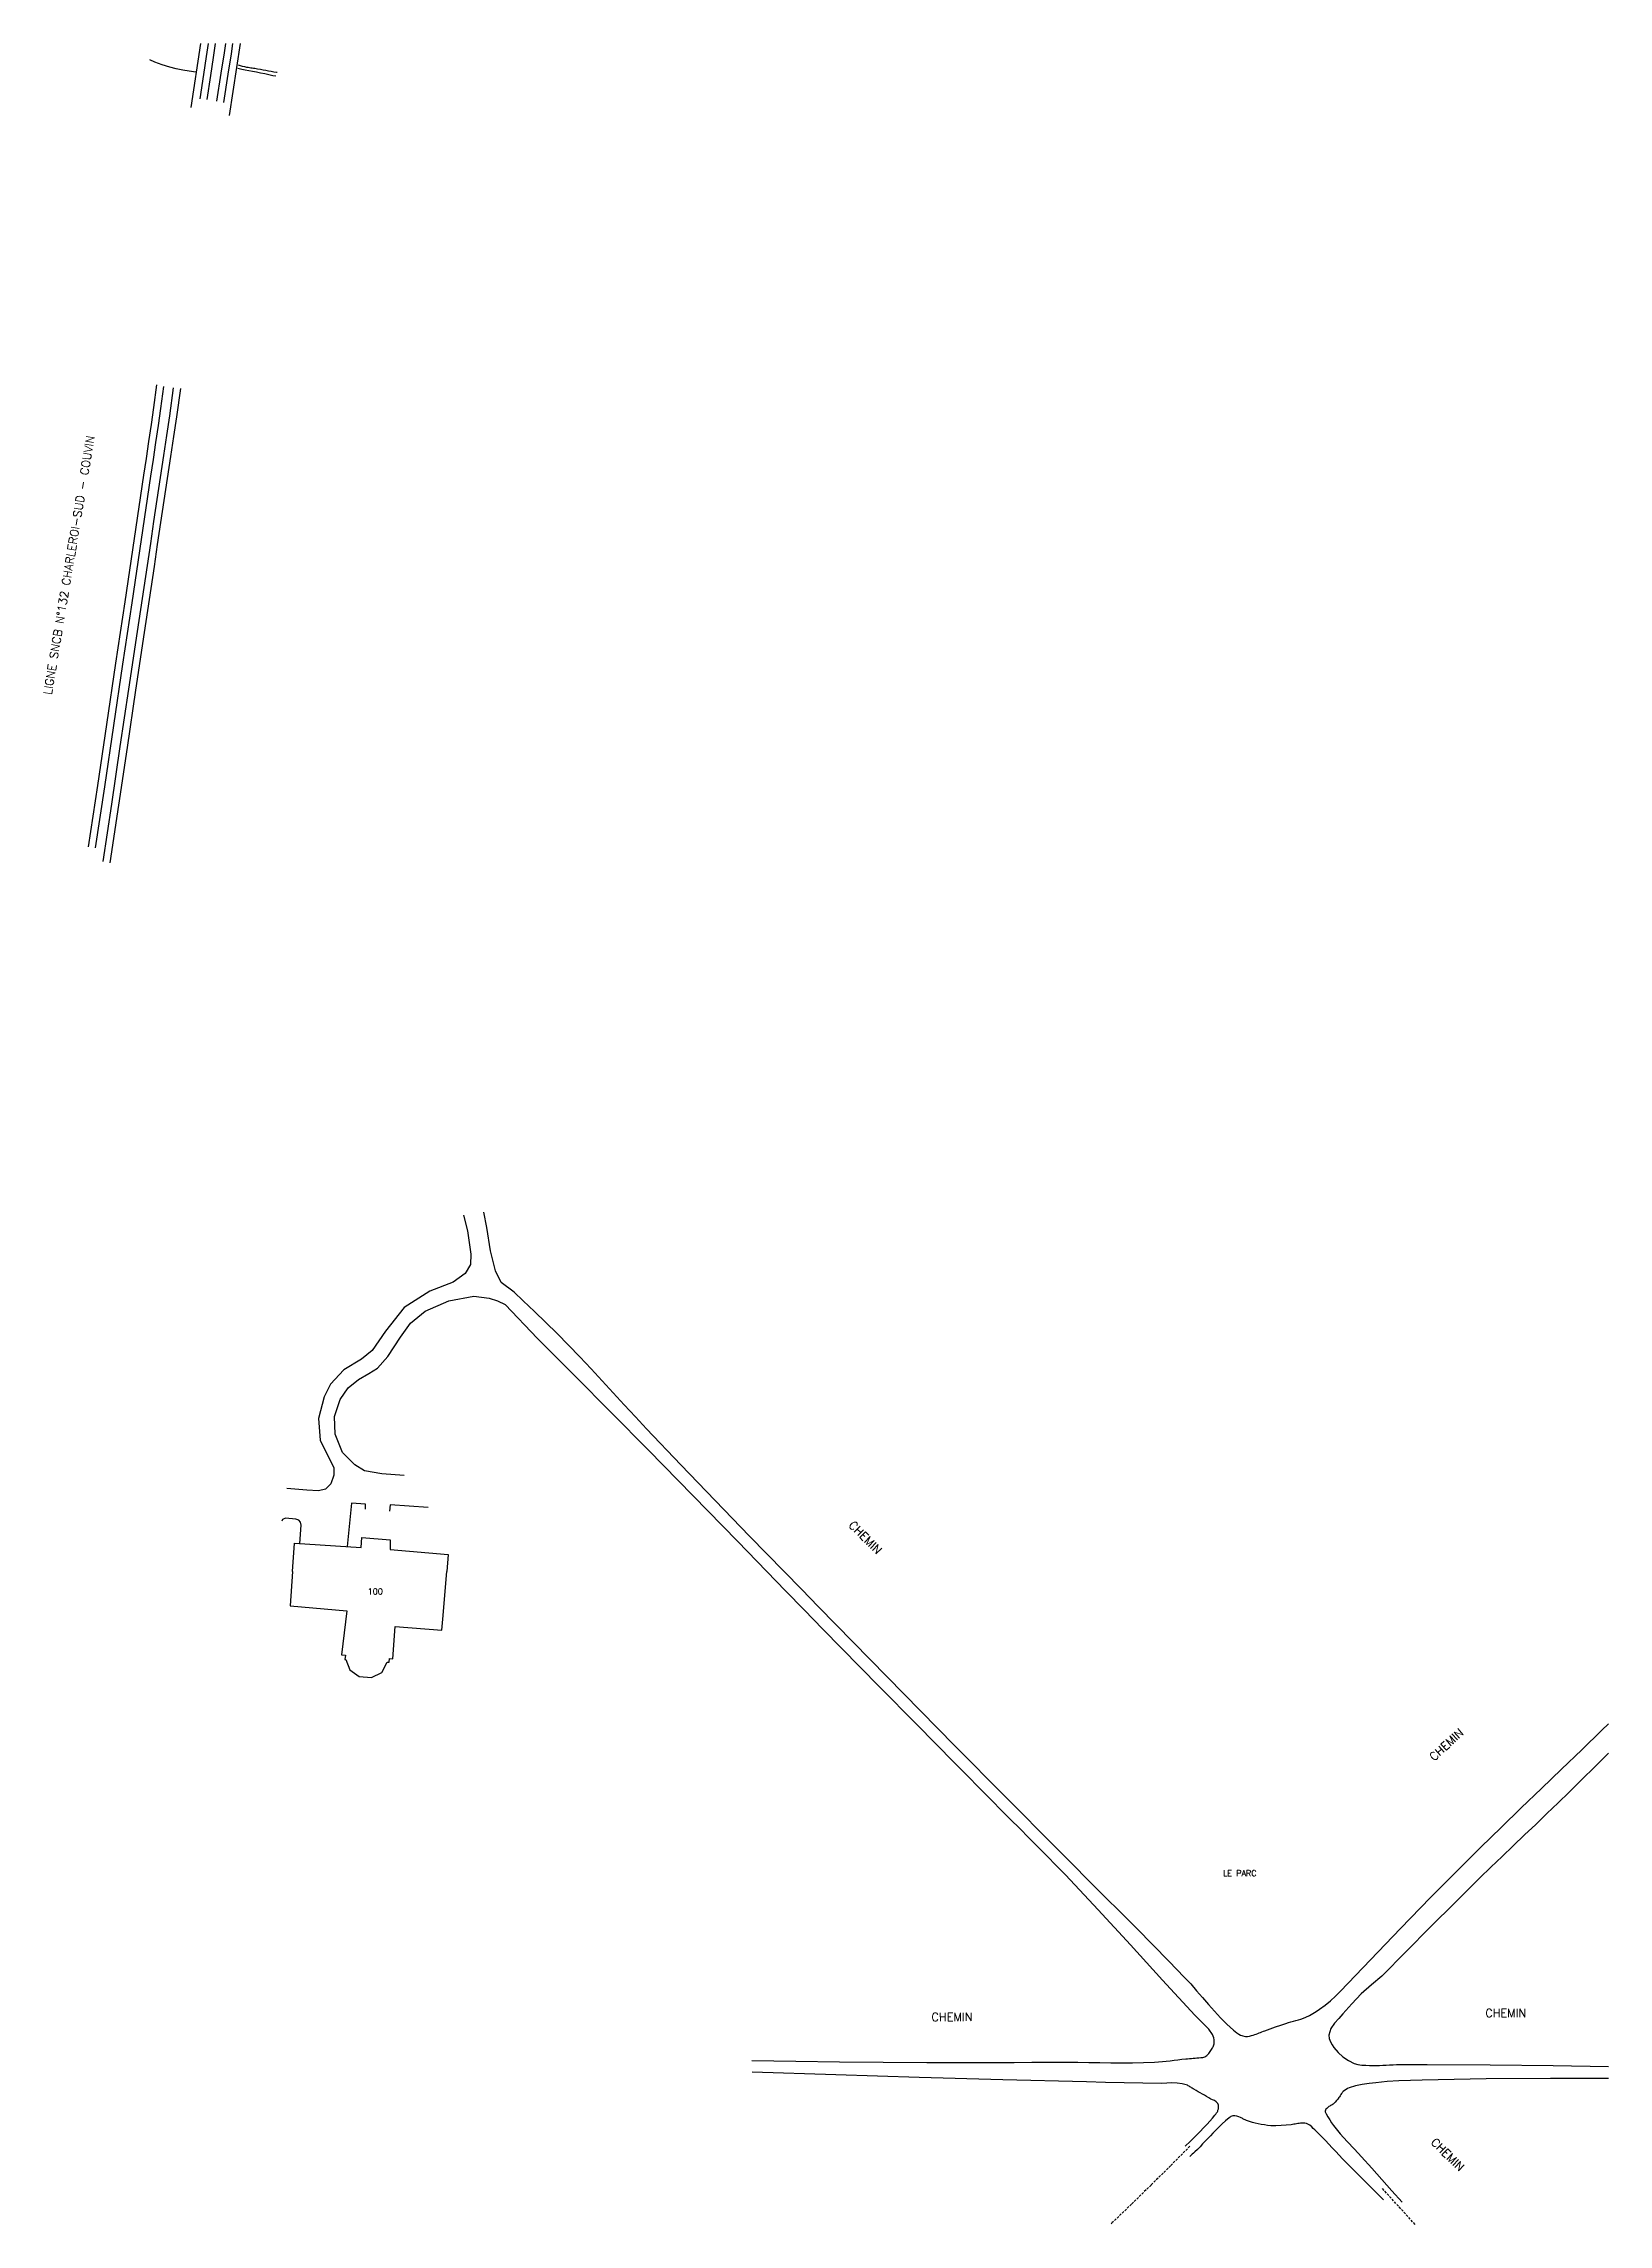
# Model space of a CAD drawing. Header units: millimetres. Extents: x 152000 to 153000, y 112000 to 113000.
# Drawn here: x 152668.1 to 153000, y 112537.6 to 113000 of the extents above; entities that cross this region are included whole.
import ezdxf
from ezdxf.enums import TextEntityAlignment as Align

# ---------------------------------------------------------------- set-up
doc = ezdxf.new("R2010")
doc.units = ezdxf.units.MM
doc.linetypes.add('DASHED', pattern=[0.75, 0.5, -0.25])
for name, color, linetype in [('W0017', 7, 'CONTINUOUS'), ('W0070', 7, 'DASHED'), ('W0071', 7, 'CONTINUOUS'), ('W0101', 7, 'CONTINUOUS'), ('W0120', 7, 'CONTINUOUS'), ('W0211', 2, 'CONTINUOUS'), ('W0510', 5, 'CONTINUOUS'), ('W0700', 7, 'CONTINUOUS'), ('W0983', 7, 'CONTINUOUS'), ('W0989', 7, 'CONTINUOUS'), ('W0991', 7, 'CONTINUOUS')]:
    doc.layers.add(name, color=color, linetype=linetype)
doc.styles.get("Standard").update_dxf_attribs({"font": 'romans.shx', "width": 0.85})

msp = doc.modelspace()

# ---------------------------------------------------------------- texts
at = {"layer": 'W0983'}
msp.add_text('LE PARC', height=1.25, dxfattribs=at).set_placement((152921.81, 112612.07), align=Align.MIDDLE_CENTER)
at = {"layer": 'W0989'}
for s, rotation, p in [('LIGNE SNCB N°132 CHARLEROI-SUD - COUVIN', 80.5429, (152668.88, 112861.98)), ('CHEMIN', 315.0752, (152839.3, 112686.32)), ('CHEMIN', 42.5841, (152962.44, 112636.38)), ('CHEMIN', 0.2041, (152856.41, 112581.57)), ('CHEMIN', 0.2041, (152973.89, 112582.41)), ('CHEMIN', 315.4591, (152962.8, 112555.46))]:
    msp.add_text(s, height=1.75, rotation=rotation, dxfattribs=at).set_placement(p, align=Align.MIDDLE_LEFT)
at = {"layer": 'W0991'}
msp.add_text('100', height=1.25, dxfattribs=at).set_placement((152738.41, 112671.81), align=Align.MIDDLE_CENTER)

# ---------------------------------------------------------------- linework, layer by layer
at = {"layer": 'W0017'}
for points in [[(152757.13, 112751.62), (152757.96, 112748.3), (152758.67, 112743.29), (152758.63, 112741.14), (152757.49, 112739.24), (152754.92, 112737.4), (152749.98, 112735.49), (152744.57, 112732.03), (152740.62, 112726.98), (152737.77, 112722.89), (152735.52, 112721.03), (152731.77, 112718.78), (152728.95, 112715.74), (152727.56, 112713.04), (152726.41, 112708.46), (152726.72, 112703.91), (152728.63, 112699.97), (152729.61, 112698.11), (152729.65, 112696.49), (152728.99, 112694.63), (152727.86, 112693.51), (152726.38, 112693.12), (152723.89, 112693.3), (152719.64, 112693.65)], [(152767.86, 112735.25), (152765.12, 112737.34), (152763.94, 112739.76), (152762.88, 112744.02), (152762.12, 112748.97), (152761.43, 112752.25), (152761.43, 112752.25)], [(152744.56, 112696.41), (152739.83, 112696.72), (152736.12, 112697.36), (152734.08, 112698.62), (152731.5, 112701.27), (152729.91, 112705.14), (152729.78, 112708.9), (152730.95, 112712.47), (152732.7, 112714.96), (152734.86, 112716.77), (152737.07, 112718.04), (152738.87, 112719.17), (152741.1, 112721.61), (152743.77, 112725.72), (152745.91, 112728.68), (152749.01, 112731.21), (152754.05, 112733.44), (152759.36, 112734.44), (152762.55, 112733.96), (152764.38, 112733.43), (152765.96, 112732.65)], [(152736.33, 112689.25), (152736.37, 112690.29), (152733.38, 112690.52), (152732.44, 112681.34)], [(152749.67, 112689.57), (152741.59, 112690.14), (152741.46, 112688.85)], [(152722.42, 112681.98), (152722.68, 112685.87), (152722.57, 112686.49), (152722.23, 112686.91), (152721.6, 112687.11), (152719.39, 112687.31), (152718.77, 112687.08), (152718.58, 112686.67)]]:
    msp.add_lwpolyline(points, dxfattribs=at)
at = {"layer": 'W0070'}
for points in [[(152911.23, 112554.16), (152907.12, 112550.04), (152902.99, 112545.94), (152898.83, 112541.88), (152894.64, 112537.84), (152894.5, 112537.71)], [(152958.98, 112537.59), (152951.92, 112545.35)]]:
    msp.add_lwpolyline(points, dxfattribs=at)
at = {"layer": 'W0071'}
for points in [[(152767.86, 112735.25), (152769.79, 112733.43), (152772.22, 112731.16), (152774.63, 112728.85), (152776.99, 112726.51), (152779.42, 112724.04), (152781.82, 112721.53), (152784.19, 112719), (152786.54, 112716.45), (152788.89, 112713.89), (152791.24, 112711.34), (152793.6, 112708.8), (152795.98, 112706.28), (152803.24, 112698.68), (152810.53, 112691.1), (152817.83, 112683.54), (152825.15, 112676)], [(152821.51, 112676), (152815.24, 112682.45), (152808.97, 112688.9), (152802.69, 112695.33), (152796.39, 112701.75), (152788.56, 112709.66), (152780.71, 112717.56), (152772.84, 112725.44), (152765.96, 112732.65)], [(152818.33, 112572.32), (152827.6, 112572.19), (152836.87, 112572.08), (152846.14, 112571.99), (152855.41, 112571.94), (152859.13, 112571.93), (152862.84, 112571.92), (152866.55, 112571.93), (152870.27, 112571.94), (152873.98, 112571.95), (152877.7, 112571.96), (152881.41, 112571.98), (152885.13, 112571.98), (152887.45, 112571.97), (152889.77, 112571.94), (152892.09, 112571.91), (152894.42, 112571.87), (152896.74, 112571.85), (152899.07, 112571.86), (152901.39, 112571.9), (152903.71, 112572), (152904.55, 112572.05), (152905.38, 112572.12), (152906.21, 112572.21), (152907.03, 112572.3), (152907.86, 112572.41), (152908.69, 112572.5), (152909.52, 112572.6), (152910.35, 112572.68), (152910.74, 112572.72), (152911.14, 112572.76), (152911.54, 112572.79), (152911.94, 112572.82), (152912.34, 112572.85), (152912.73, 112572.89), (152913.13, 112572.92), (152913.53, 112572.97), (152913.74, 112572.98), (152913.97, 112572.99), (152914.19, 112573.02), (152914.4, 112573.1), (152914.85, 112573.41), (152915.23, 112573.8), (152915.55, 112574.24), (152915.83, 112574.68), (152915.93, 112574.87), (152916.04, 112575.07), (152916.13, 112575.27), (152916.21, 112575.47), (152916.28, 112575.68), (152916.34, 112575.9), (152916.38, 112576.12), (152916.39, 112576.34), (152916.38, 112576.73), (152916.3, 112577.12), (152916.17, 112577.48), (152916, 112577.84), (152915.21, 112578.99), (152914.25, 112580.01), (152913.23, 112580.96), (152912.27, 112581.93), (152905.44, 112589.4), (152898.62, 112596.87), (152891.75, 112604.31), (152884.81, 112611.68), (152882.89, 112613.66), (152880.96, 112615.64), (152879.02, 112617.6), (152877.07, 112619.56), (152875.12, 112621.51), (152873.16, 112623.46), (152871.21, 112625.42), (152869.27, 112627.38), (152861.27, 112635.47), (152853.28, 112643.57), (152845.3, 112651.67), (152837.33, 112659.78), (152833.37, 112663.83), (152829.41, 112667.88), (152825.46, 112671.94), (152821.51, 112676)], [(152825.15, 112676), (152828.8, 112672.25), (152832.45, 112668.51), (152836.1, 112664.76), (152839.76, 112661.02), (152850.51, 112650.07), (152861.3, 112639.16), (152872.11, 112628.26), (152882.92, 112617.36), (152886.32, 112613.94), (152889.73, 112610.53), (152893.14, 112607.13), (152896.56, 112603.72), (152899.97, 112600.31), (152903.36, 112596.88), (152906.74, 112593.44), (152910.09, 112589.97), (152911.39, 112588.57), (152912.66, 112587.14), (152913.91, 112585.69), (152915.15, 112584.25), (152916.41, 112582.81), (152917.72, 112581.4), (152919.07, 112580.04), (152920.49, 112578.75), (152920.84, 112578.47), (152921.19, 112578.2), (152921.57, 112577.96), (152921.97, 112577.75), (152922.21, 112577.64), (152922.47, 112577.55), (152922.73, 112577.49), (152923, 112577.45), (152923.42, 112577.46), (152923.84, 112577.53), (152924.26, 112577.63), (152924.66, 112577.74), (152924.98, 112577.83), (152925.29, 112577.94), (152925.6, 112578.05), (152925.9, 112578.18), (152926.2, 112578.3), (152926.51, 112578.43), (152926.81, 112578.55), (152927.12, 112578.67), (152928.23, 112579.06), (152929.35, 112579.45), (152930.48, 112579.83), (152931.6, 112580.2), (152932.13, 112580.37), (152932.66, 112580.51), (152933.2, 112580.66), (152933.73, 112580.8), (152934.26, 112580.95), (152934.79, 112581.11), (152935.32, 112581.3), (152935.83, 112581.51), (152936.59, 112581.87), (152937.31, 112582.29), (152938.02, 112582.74), (152938.71, 112583.21), (152939.89, 112584.09), (152941.04, 112585.02), (152942.14, 112586), (152943.2, 112587.02)], [(153000, 112643.72), (152998.63, 112642.39), (152994.36, 112638.25), (152990.08, 112634.13), (152985.78, 112630.01), (152981.5, 112625.89), (152977.22, 112621.76), (152972.97, 112617.6), (152968.75, 112613.41), (152962.29, 112606.89), (152955.88, 112600.31), (152949.51, 112593.69), (152943.2, 112587.02)], [(152951.96, 112590.22), (152957.11, 112595.47), (152962.28, 112600.69), (152967.49, 112605.88), (152972.72, 112611.05), (152975.07, 112613.34), (152977.44, 112615.62), (152979.81, 112617.89), (152982.2, 112620.16), (152984.58, 112622.42), (152986.96, 112624.69), (152989.32, 112626.97), (152991.68, 112629.26), (152994.39, 112631.93), (152997.09, 112634.61), (152999.78, 112637.3), (153000, 112637.52)], [(152951.96, 112590.22), (152949.72, 112588.4), (152947.58, 112586.45), (152945.56, 112584.39), (152943.65, 112582.21), (152942.8, 112581.27), (152941.89, 112580.27), (152941.11, 112579.1), (152940.73, 112577.75), (152940.77, 112577), (152941.02, 112576.3), (152941.38, 112575.68), (152941.78, 112575.11), (152942.68, 112574.06), (152943.7, 112573.14), (152944.84, 112572.36), (152946.07, 112571.74), (152946.87, 112571.48), (152947.7, 112571.36), (152948.53, 112571.32), (152949.34, 112571.29), (152950.05, 112571.26), (152950.76, 112571.27), (152951.47, 112571.29), (152952.18, 112571.33), (152952.89, 112571.38), (152953.6, 112571.42), (152954.31, 112571.46), (152955.02, 112571.48), (152956.66, 112571.51), (152958.3, 112571.53), (152959.94, 112571.53), (152961.58, 112571.53), (152974.93, 112571.43), (152988.29, 112571.25), (153000, 112571.05)], [(152905.25, 112567.49), (152901.26, 112567.55), (152897.28, 112567.62), (152893.29, 112567.7), (152889.31, 112567.79), (152871.57, 112568.24), (152853.83, 112568.73), (152836.09, 112569.27), (152818.36, 112569.85)], [(153000, 112568.52), (152987.73, 112568.54), (152974.09, 112568.44), (152960.46, 112568.19), (152958, 112568.13), (152955.54, 112568.03), (152953.09, 112567.88), (152950.64, 112567.62), (152949.22, 112567.45), (152947.79, 112567.26), (152946.37, 112566.97), (152944.99, 112566.53), (152944.66, 112566.38), (152944.34, 112566.21), (152944.04, 112566), (152943.76, 112565.77), (152943.62, 112565.63), (152943.5, 112565.48), (152943.38, 112565.32), (152943.27, 112565.15), (152943.17, 112564.99), (152943.07, 112564.83), (152942.96, 112564.66), (152942.85, 112564.51), (152942.59, 112564.17), (152942.33, 112563.84), (152942.06, 112563.51), (152941.75, 112563.21), (152941.59, 112563.08), (152941.42, 112562.97), (152941.25, 112562.87), (152941.07, 112562.77), (152940.89, 112562.67), (152940.71, 112562.56), (152940.54, 112562.44), (152940.39, 112562.31), (152940.24, 112562.16), (152940.09, 112562), (152939.96, 112561.81), (152939.9, 112561.59), (152939.92, 112561.43), (152939.98, 112561.29), (152940.07, 112561.17), (152940.14, 112561.05), (152940.5, 112560.41), (152940.88, 112559.78), (152941.29, 112559.16), (152941.72, 112558.56), (152943.12, 112556.83), (152944.61, 112555.18), (152946.14, 112553.56), (152947.64, 112551.92), (152949.79, 112549.51), (152951.94, 112547.11), (152954.08, 112544.71), (152956.23, 112542.31)], [(152910.24, 112554.17), (152911.28, 112555.16), (152912.29, 112556.16), (152913.29, 112557.17), (152914.27, 112558.2), (152914.86, 112558.83), (152915.44, 112559.45), (152916.01, 112560.1), (152916.54, 112560.77), (152916.63, 112560.89), (152916.72, 112561), (152916.81, 112561.12), (152916.9, 112561.24), (152916.99, 112561.36), (152917.06, 112561.49), (152917.13, 112561.63), (152917.17, 112561.78), (152917.26, 112562.13), (152917.3, 112562.51), (152917.27, 112562.89), (152917.13, 112563.26), (152916.83, 112563.6), (152916.44, 112563.83), (152916.04, 112564), (152915.68, 112564.18), (152915.23, 112564.44), (152914.78, 112564.7), (152914.33, 112564.96), (152913.87, 112565.21), (152913.42, 112565.47), (152912.97, 112565.72), (152912.52, 112565.98), (152912.07, 112566.24), (152911.9, 112566.35), (152911.73, 112566.46), (152911.57, 112566.57), (152911.4, 112566.68), (152911.23, 112566.79), (152911.06, 112566.9), (152910.89, 112566.99), (152910.7, 112567.08), (152910.43, 112567.19), (152910.15, 112567.28), (152909.86, 112567.35), (152909.57, 112567.4), (152908.5, 112567.52), (152907.42, 112567.58), (152906.35, 112567.57), (152905.27, 112567.5)], [(152952.28, 112542.83), (152950.1, 112544.99), (152947.93, 112547.16), (152945.78, 112549.33), (152943.63, 112551.52), (152942.89, 112552.28), (152942.16, 112553.05), (152941.43, 112553.82), (152940.71, 112554.6), (152939.98, 112555.37), (152939.24, 112556.13), (152938.5, 112556.89), (152937.73, 112557.62), (152937.39, 112557.96), (152937.06, 112558.31), (152936.68, 112558.63), (152936.26, 112558.88), (152935.94, 112558.99), (152935.61, 112559.03), (152935.28, 112559.05), (152934.96, 112559.05), (152934.68, 112559.03), (152934.39, 112559), (152934.11, 112558.96), (152933.83, 112558.91), (152933.56, 112558.86), (152933.28, 112558.81), (152933, 112558.76), (152932.72, 112558.73), (152931.63, 112558.62), (152930.55, 112558.53), (152929.46, 112558.48), (152928.36, 112558.5), (152927.69, 112558.56), (152927.03, 112558.67), (152926.37, 112558.8), (152925.72, 112558.94), (152925.1, 112559.08), (152924.47, 112559.23), (152923.86, 112559.4), (152923.25, 112559.61), (152923.09, 112559.68), (152922.92, 112559.75), (152922.76, 112559.84), (152922.61, 112559.92), (152922.45, 112560.01), (152922.29, 112560.09), (152922.13, 112560.17), (152921.96, 112560.23), (152921.58, 112560.38), (152921.18, 112560.53), (152920.76, 112560.63), (152920.33, 112560.62), (152920.11, 112560.56), (152919.91, 112560.45), (152919.74, 112560.32), (152919.57, 112560.19), (152918.8, 112559.57), (152918.07, 112558.9), (152917.37, 112558.21), (152916.67, 112557.52), (152916.11, 112556.96), (152915.56, 112556.39), (152915.01, 112555.81), (152914.47, 112555.23), (152913.93, 112554.65), (152913.38, 112554.07), (152912.82, 112553.5), (152912.25, 112552.95), (152912, 112552.71), (152911.74, 112552.47), (152911.47, 112552.24), (152911.2, 112552.02)]]:
    msp.add_lwpolyline(points, dxfattribs=at)
at = {"layer": 'W0101'}
for points in [[(152720.87, 112676), (152721.29, 112682.05)], [(152721.29, 112682.05), (152735.41, 112681.15), (152735.58, 112683.22), (152741.58, 112682.77), (152741.56, 112680.67), (152753.9, 112679.63), (152753.58, 112676)], [(152720.87, 112676), (152720.38, 112668.78), (152732.36, 112667.67), (152732.36, 112667.67), (152731.27, 112658.37), (152732.11, 112658.28), (152731.96, 112657.39), (152732.15, 112657.36), (152732.15, 112657.36), (152733.06, 112655.18), (152735, 112653.76), (152737.64, 112653.57), (152739.79, 112654.6), (152740.92, 112656.82), (152740.92, 112656.82), (152741.37, 112656.83), (152741.43, 112657.6), (152742.14, 112657.5), (152742.62, 112664.37), (152742.62, 112664.37), (152752.53, 112663.58), (152752.72, 112665.94), (152753.58, 112676)]]:
    msp.add_lwpolyline(points, dxfattribs=at)
at = {"layer": 'W0120'}
for points in [[(152701.34, 113000), (152699.29, 112986.48)], [(152707.51, 112984.77), (152709.81, 113000)]]:
    msp.add_lwpolyline(points, dxfattribs=at)
at = {"layer": 'W0211'}
msp.add_lwpolyline([(152717.64, 112993.85), (152717.48, 112993.87), (152716.9, 112993.98), (152716.33, 112994.08), (152715.76, 112994.19), (152715.18, 112994.29), (152714.61, 112994.4), (152714.04, 112994.5), (152713.46, 112994.6), (152713.17, 112994.65), (152712.89, 112994.69), (152712.6, 112994.73), (152712.31, 112994.77), (152712.02, 112994.81), (152711.73, 112994.86), (152711.44, 112994.91), (152711.16, 112994.96), (152710.72, 112995.06), (152710.28, 112995.17), (152709.85, 112995.29), (152709.42, 112995.41)], dxfattribs=at)
at = {"layer": 'W0510'}
for points in [[(152700.36, 112993.96), (152698.96, 112994.13), (152697.57, 112994.36), (152696.19, 112994.65), (152694.82, 112995), (152693.23, 112995.5), (152691.67, 112996.08), (152690.59, 112996.53)], [(152717.36, 112993.07), (152716.67, 112993.2), (152715.81, 112993.38), (152714.96, 112993.56), (152714.1, 112993.75), (152713.25, 112993.93), (152712.39, 112994.1), (152711.62, 112994.25), (152710.85, 112994.39), (152710.08, 112994.54), (152709.3, 112994.69)]]:
    msp.add_lwpolyline(points, dxfattribs=at)
at = {"layer": 'W0700'}
for points in [[(152701.26, 112988.28), (152701.26, 112988.28), (152702.03, 112993.47), (152702.6, 112997.27), (152703.01, 113000)], [(152702.77, 112988.14), (152702.77, 112988.14), (152703.52, 112993.24), (152704.09, 112997.05), (152704.52, 113000)], [(152704.83, 112987.83), (152704.83, 112987.83), (152705.75, 112993.72), (152706.41, 112998.03), (152706.71, 113000)], [(152706.32, 112987.51), (152706.32, 112987.51), (152707.24, 112993.5), (152707.89, 112997.81), (152708.23, 113000)], [(152677.59, 112829.68), (152679.54, 112842.66), (152681.48, 112855.64), (152683.42, 112868.63), (152685.36, 112881.61), (152686.36, 112888.33), (152687.36, 112895.04), (152688.36, 112901.76), (152689.36, 112908.48), (152689.89, 112912.06), (152690.42, 112915.65), (152690.95, 112919.24), (152691.48, 112922.83), (152692.08, 112927.63), (152692.08, 112927.63), (152692.08, 112927.63)], [(152679.08, 112829.46), (152681.02, 112842.44), (152682.96, 112855.42), (152684.9, 112868.4), (152686.84, 112881.39), (152687.84, 112888.11), (152688.84, 112894.82), (152689.84, 112901.54), (152690.84, 112908.26), (152691.37, 112911.84), (152691.9, 112915.43), (152692.43, 112919.02), (152692.96, 112922.61), (152693.57, 112927.32), (152693.57, 112927.32), (152693.57, 112927.32)], [(152680.73, 112826.55), (152682.53, 112838.75), (152684.34, 112850.94), (152686.16, 112863.14), (152687.98, 112875.33), (152688.68, 112879.99), (152689.38, 112884.66), (152690.08, 112889.32), (152690.78, 112893.99), (152691.48, 112898.65), (152692.18, 112903.32), (152692.88, 112907.99), (152693.58, 112912.65), (152694.21, 112916.88), (152694.84, 112921.11), (152695.63, 112927), (152695.63, 112927), (152695.63, 112927)], [(152682.21, 112826.33), (152684.02, 112838.53), (152685.83, 112850.72), (152687.64, 112862.91), (152689.46, 112875.11), (152690.16, 112879.77), (152690.86, 112884.44), (152691.56, 112889.1), (152692.26, 112893.77), (152692.96, 112898.43), (152693.66, 112903.1), (152694.37, 112907.76), (152695.06, 112912.43), (152695.7, 112916.66), (152696.33, 112920.88), (152697.15, 112926.87), (152697.15, 112926.87), (152697.15, 112926.87)]]:
    msp.add_lwpolyline(points, dxfattribs=at)

msp.set_redraw_order([(e.dxf.handle, doc.entitydb.next_handle()) for e in msp.query("TEXT MTEXT ATTDEF DIMENSION ARC_DIMENSION")])  # texts and dimensions are drawn at this point

doc.saveas('drawing.dxf')
